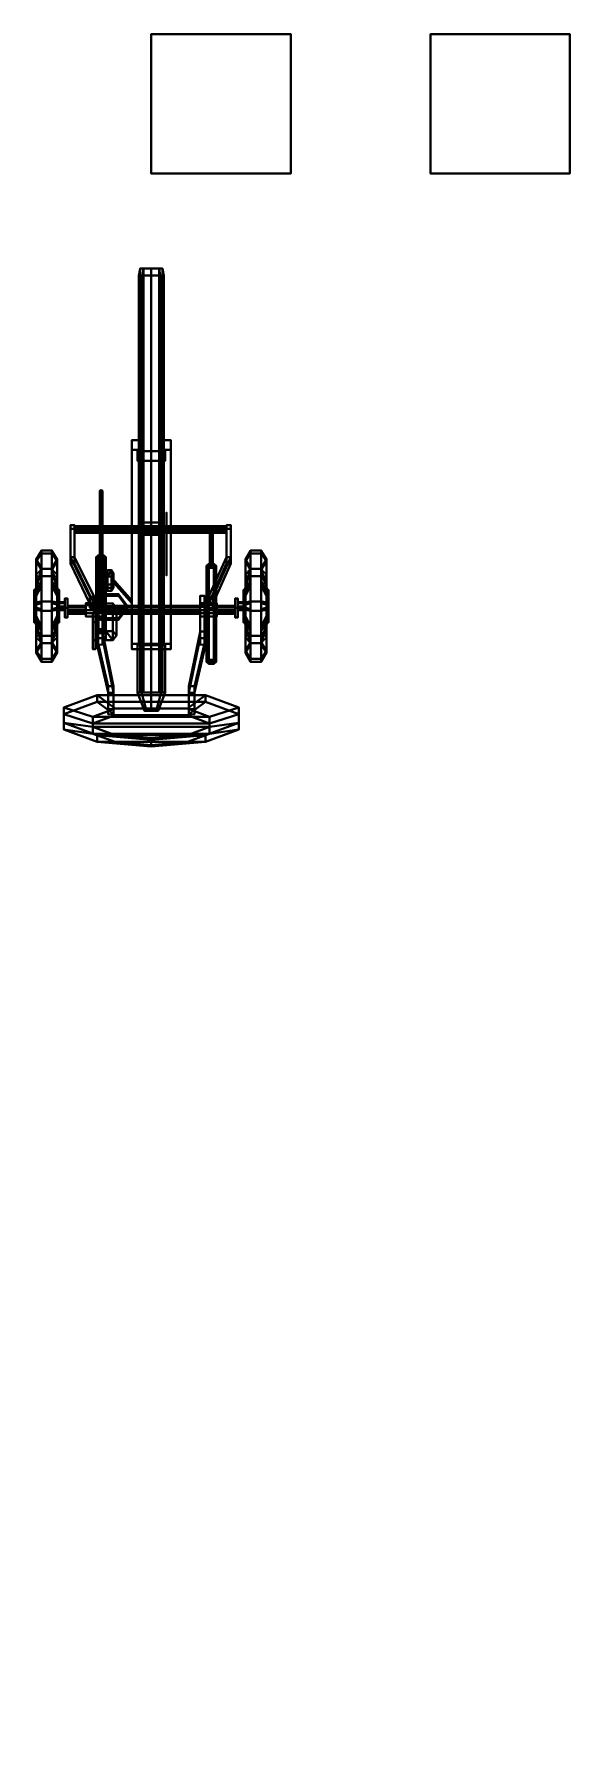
# Model space of a CAD drawing. Header units: millimetres. Extents: x -0.8 to 3, y -8.1 to 4.1.
import ezdxf

# ---------------------------------------------------------------- set-up
doc = ezdxf.new("R2010")
doc.units = ezdxf.units.MM
for name, color, linetype in [('barrel', 1, 'Continuous'), ('sleeve', 5, 'Continuous'), ('wheels', 2, 'Continuous')]:
    doc.layers.add(name, color=color, linetype=linetype)

msp = doc.modelspace()

# ---------------------------------------------------------------- texts
at = {"extrusion": (-1, 0, 0), "insert": (0, 0.08, -3.32), "char_height": 2.5, "width": 1.59, "attachment_point": 1, "text_direction": (0, -1, 0)}
msp.add_mtext('58.59', dxfattribs=at)

# ---------------------------------------------------------------- linework, layer by layer
for points in [[(1, 4.1, 1), (1, 4.1), (0, 4.1), (0, 4.1, 1)], [(1, 4.1), (1, 3.1), (0, 3.1), (0, 4.1)], [(0, 4.1), (0, 3.1), (0, 3.1, 1), (0, 4.1, 1)], [(0, 4.1, 1), (0, 3.1, 1), (1, 3.1, 1), (1, 4.1, 1)], [(1, 3.1, 1), (1, 3.1), (1, 4.1), (1, 4.1, 1)], [(3, 4.1), (3, 3.1), (2, 3.1), (2, 4.1)], [(2, 4.1), (2, 3.1), (3, 3.1), (3, 4.1)], [(0, 3.1, 1), (0, 3.1), (1, 3.1), (1, 3.1, 1)], [(-0.36, 0.831, 0.579), (-0.37, 0.826, 0.57), (-0.37, -0.04, 1.07), (-0.36, -0.035, 1.079)], [(-0.35, 0.826, 0.57), (-0.36, 0.821, 0.561), (-0.37, 0.826, 0.57), (-0.36, 0.831, 0.579)], [(-0.37, 0.826, 0.57), (-0.36, 0.821, 0.561), (-0.36, -0.045, 1.061), (-0.37, -0.04, 1.07)], [(-0.35, 0.826, 0.57), (-0.36, 0.831, 0.579), (-0.36, -0.035, 1.079), (-0.35, -0.04, 1.07)], [(-0.36, 0.821, 0.561), (-0.35, 0.826, 0.57), (-0.35, -0.04, 1.07), (-0.36, -0.045, 1.061)], [(-0.58, 0.351, 0.65), (-0.58, 0.304, 0.727), (-0.58, 0.554, 0.797), (-0.58, 0.581, 0.696)], [(-0.55, 0.581, 0.696), (-0.55, 0.351, 0.65), (-0.58, 0.351, 0.65), (-0.58, 0.581, 0.696)], [(-0.58, 0.581, 0.696), (-0.58, 0.554, 0.797), (-0.55, 0.554, 0.797), (-0.55, 0.581, 0.696)], [(-0.58, 0.554, 0.797), (-0.58, 0.304, 0.727), (-0.55, 0.304, 0.727), (-0.55, 0.554, 0.797)], [(-0.55, 0.554, 0.797), (-0.55, 0.304, 0.727), (-0.55, 0.351, 0.65), (-0.55, 0.581, 0.696)], [(0.54, 0.566, 0.766), (0.54, 0.573, 0.738), (-0.55, 0.573, 0.738), (-0.55, 0.566, 0.766)], [(0.54, 0.573, 0.738), (0.54, 0.548, 0.722), (-0.55, 0.548, 0.722), (-0.55, 0.573, 0.738)], [(0.54, 0.537, 0.769), (0.54, 0.566, 0.766), (-0.55, 0.566, 0.766), (-0.55, 0.537, 0.769)], [(0.54, 0.548, 0.722), (0.54, 0.525, 0.741), (-0.55, 0.525, 0.741), (-0.55, 0.548, 0.722)], [(0.54, 0.525, 0.741), (0.54, 0.537, 0.769), (-0.55, 0.537, 0.769), (-0.55, 0.525, 0.741)], [(-0.36, 0.609, 0.567), (-0.37, 0.604, 0.558), (-0.37, 0.351, 0.701), (-0.36, 0.356, 0.709)], [(-0.35, 0.604, 0.558), (-0.36, 0.599, 0.549), (-0.37, 0.604, 0.558), (-0.36, 0.609, 0.567)], [(-0.37, 0.604, 0.558), (-0.36, 0.599, 0.549), (-0.36, 0.347, 0.692), (-0.37, 0.351, 0.701)], [(-0.35, 0.604, 0.558), (-0.36, 0.609, 0.567), (-0.36, 0.356, 0.709), (-0.35, 0.351, 0.701)], [(-0.36, 0.599, 0.549), (-0.35, 0.604, 0.558), (-0.35, 0.351, 0.701), (-0.36, 0.347, 0.692)], [(0.43, 0.546, 0.629), (0.42, 0.541, 0.62), (0.42, 0.288, 0.762), (0.43, 0.293, 0.771)], [(0.44, 0.541, 0.62), (0.43, 0.536, 0.611), (0.42, 0.541, 0.62), (0.43, 0.546, 0.629)], [(0.42, 0.541, 0.62), (0.43, 0.536, 0.611), (0.43, 0.283, 0.753), (0.42, 0.288, 0.762)], [(0.44, 0.541, 0.62), (0.43, 0.546, 0.629), (0.43, 0.293, 0.771), (0.44, 0.288, 0.762)], [(0.43, 0.536, 0.611), (0.44, 0.541, 0.62), (0.44, 0.288, 0.762), (0.43, 0.283, 0.753)], [(0.57, 0.581, 0.696), (0.57, 0.351, 0.65), (0.54, 0.351, 0.65), (0.54, 0.581, 0.696)], [(0.54, 0.351, 0.65), (0.54, 0.304, 0.727), (0.54, 0.554, 0.797), (0.54, 0.581, 0.696)], [(0.54, 0.581, 0.696), (0.54, 0.554, 0.797), (0.57, 0.554, 0.797), (0.57, 0.581, 0.696)], [(0.54, 0.554, 0.797), (0.54, 0.304, 0.727), (0.57, 0.304, 0.727), (0.57, 0.554, 0.797)], [(0.57, 0.554, 0.797), (0.57, 0.304, 0.727), (0.57, 0.351, 0.65), (0.57, 0.581, 0.696)], [(-0.55, 0.351, 0.65), (-0.41, 0.067, 0.558), (-0.44, 0.067, 0.558), (-0.58, 0.351, 0.65)], [(-0.44, 0.067, 0.558), (-0.44, 0.015, 0.644), (-0.58, 0.304, 0.727), (-0.58, 0.351, 0.65)], [(-0.58, 0.304, 0.727), (-0.44, 0.015, 0.644), (-0.41, 0.015, 0.644), (-0.55, 0.304, 0.727)], [(-0.55, 0.304, 0.727), (-0.41, 0.015, 0.644), (-0.41, 0.067, 0.558), (-0.55, 0.351, 0.65)], [(-0.378, 0.366, 0.727), (-0.395, 0.351, 0.701), (-0.395, -0.18, 1), (-0.378, -0.165, 1.026)], [(-0.325, 0.351, 0.701), (-0.395, 0.351, 0.701), (-0.378, 0.366, 0.727), (-0.343, 0.366, 0.727)], [(-0.395, 0.351, 0.701), (-0.378, 0.337, 0.674), (-0.378, -0.195, 0.974), (-0.395, -0.18, 1)], [(-0.343, 0.337, 0.674), (-0.378, 0.337, 0.674), (-0.395, 0.351, 0.701), (-0.325, 0.351, 0.701)], [(-0.343, 0.366, 0.727), (-0.378, 0.366, 0.727), (-0.378, -0.165, 1.026), (-0.343, -0.165, 1.026)], [(-0.378, 0.337, 0.674), (-0.343, 0.337, 0.674), (-0.343, -0.195, 0.974), (-0.378, -0.195, 0.974)], [(-0.325, 0.351, 0.701), (-0.343, 0.366, 0.727), (-0.343, -0.165, 1.026), (-0.325, -0.18, 1)], [(-0.343, 0.337, 0.674), (-0.325, 0.351, 0.701), (-0.325, -0.18, 1), (-0.343, -0.195, 0.974)], [(0.412, 0.303, 0.789), (0.395, 0.288, 0.762), (0.395, -0.4, 1.15), (0.412, -0.385, 1.176)], [(0.465, 0.288, 0.762), (0.395, 0.288, 0.762), (0.412, 0.303, 0.789), (0.448, 0.303, 0.789)], [(0.395, 0.288, 0.762), (0.412, 0.273, 0.736), (0.412, -0.415, 1.124), (0.395, -0.4, 1.15)], [(0.448, 0.273, 0.736), (0.412, 0.273, 0.736), (0.395, 0.288, 0.762), (0.465, 0.288, 0.762)], [(0.41, 0.067, 0.558), (0.41, 0.015, 0.644), (0.54, 0.304, 0.727), (0.54, 0.351, 0.65)], [(0.57, 0.351, 0.65), (0.44, 0.067, 0.558), (0.41, 0.067, 0.558), (0.54, 0.351, 0.65)], [(0.54, 0.304, 0.727), (0.41, 0.015, 0.644), (0.44, 0.015, 0.644), (0.57, 0.304, 0.727)], [(0.448, 0.303, 0.789), (0.412, 0.303, 0.789), (0.412, -0.385, 1.176), (0.448, -0.385, 1.176)], [(0.412, 0.273, 0.736), (0.448, 0.273, 0.736), (0.448, -0.415, 1.124), (0.412, -0.415, 1.124)], [(0.57, 0.304, 0.727), (0.44, 0.015, 0.644), (0.44, 0.067, 0.558), (0.57, 0.351, 0.65)], [(0.465, 0.288, 0.762), (0.448, 0.303, 0.789), (0.448, -0.385, 1.176), (0.465, -0.4, 1.15)], [(0.448, 0.273, 0.736), (0.465, 0.288, 0.762), (0.465, -0.4, 1.15), (0.448, -0.415, 1.124)], [(-0.62, -0.013, 0.345), (-0.62, -0.081, 0.456), (-0.62, -0.013, 0.498), (-0.62, 0.055, 0.387)], [(-0.6, 0.055, 0.387), (-0.6, -0.013, 0.345), (-0.62, -0.013, 0.345), (-0.62, 0.055, 0.387)], [(-0.62, 0.055, 0.387), (-0.62, -0.013, 0.498), (-0.6, -0.013, 0.498), (-0.6, 0.055, 0.387)], [(-0.6, -0.013, 0.498), (-0.6, -0.081, 0.456), (-0.6, -0.013, 0.345), (-0.6, 0.055, 0.387)], [(-0.47, -0.007, 0.465), (-0.47, 0.002, 0.431), (-0.6, 0.002, 0.431), (-0.6, -0.007, 0.465)], [(-0.47, 0.002, 0.431), (-0.47, -0.028, 0.413), (-0.6, -0.028, 0.413), (-0.6, 0.002, 0.431)], [(-0.35, 0.006, 0.481), (-0.35, 0.02, 0.423), (-0.47, 0.02, 0.423), (-0.47, 0.006, 0.481)], [(-0.35, 0.02, 0.423), (-0.35, -0.03, 0.393), (-0.47, -0.03, 0.393), (-0.47, 0.02, 0.423)], [(-0.47, 0.006, 0.481), (-0.47, 0.02, 0.423), (-0.47, 0.002, 0.431), (-0.47, -0.007, 0.465)], [(-0.47, 0.02, 0.423), (-0.47, -0.03, 0.393), (-0.47, -0.028, 0.413), (-0.47, 0.002, 0.431)], [(-0.35, -0.052, 0.485), (-0.35, 0.006, 0.481), (-0.47, 0.006, 0.481), (-0.47, -0.052, 0.485)], [(-0.47, -0.052, 0.485), (-0.47, 0.006, 0.481), (-0.47, -0.007, 0.465), (-0.47, -0.042, 0.468)], [(-0.44, 0.024, 0.438), (-0.44, -0.013, 0.498), (-0.44, 0.015, 0.644), (-0.44, 0.067, 0.558)], [(-0.41, 0.067, 0.558), (-0.41, 0.024, 0.438), (-0.44, 0.024, 0.438), (-0.44, 0.067, 0.558)], [(-0.44, 0.015, 0.644), (-0.44, -0.013, 0.498), (-0.41, -0.013, 0.498), (-0.41, 0.015, 0.644)], [(-0.235, 0.086, 1.098), (-0.365, 0.086, 1.098), (-0.43, 0, 1.171), (-0.17, 0, 1.171)], [(-0.43, 0, 1.171), (-0.365, 0.086, 1.098), (-0.365, 0.073, 1.083), (-0.43, -0.013, 1.155)], [(-0.17, -0.013, 1.155), (-0.43, -0.013, 1.155), (-0.365, 0.073, 1.083), (-0.235, 0.073, 1.083)], [(-0.17, 0, 1.171), (-0.43, 0, 1.171), (-0.365, -0.086, 1.243), (-0.235, -0.086, 1.243)], [(-0.365, -0.086, 1.243), (-0.43, 0, 1.171), (-0.43, -0.013, 1.155), (-0.365, -0.099, 1.228)], [(-0.41, 0.015, 0.644), (-0.41, -0.013, 0.498), (-0.41, 0.024, 0.438), (-0.41, 0.067, 0.558)], [(-0.38, -0.006, 0.467), (-0.38, -0.277, 0.911), (-0.38, -0.183, 0.968), (-0.38, 0.073, 0.55)], [(-0.35, 0.073, 0.55), (-0.35, -0.006, 0.467), (-0.38, -0.006, 0.467), (-0.38, 0.073, 0.55)], [(-0.38, 0.073, 0.55), (-0.38, -0.183, 0.968), (-0.35, -0.183, 0.968), (-0.35, 0.073, 0.55)], [(-0.365, 0.086, 1.098), (-0.235, 0.086, 1.098), (-0.235, 0.073, 1.083), (-0.365, 0.073, 1.083)], [(-0.35, -0.183, 0.968), (-0.35, -0.277, 0.911), (-0.35, -0.006, 0.467), (-0.35, 0.073, 0.55)], [(-0.35, -0.007, 0.465), (-0.35, 0.002, 0.431), (-0.35, 0.02, 0.423), (-0.35, 0.006, 0.481)], [(-0.35, 0.002, 0.431), (-0.35, -0.028, 0.413), (-0.35, -0.03, 0.393), (-0.35, 0.02, 0.423)], [(-0.35, -0.013, 1.155), (-0.325, 0.02, 1.127), (-0.325, -0.179, 0.89), (-0.35, -0.212, 0.917)], [(-0.35, -0.042, 0.468), (-0.35, -0.007, 0.465), (-0.35, 0.006, 0.481), (-0.35, -0.052, 0.485)], [(0.35, -0.007, 0.465), (0.35, 0.002, 0.431), (-0.35, 0.002, 0.431), (-0.35, -0.007, 0.465)], [(0.35, 0.002, 0.431), (0.35, -0.028, 0.413), (-0.35, -0.028, 0.413), (-0.35, 0.002, 0.431)], [(-0.325, 0.02, 1.127), (-0.275, 0.02, 1.127), (-0.275, -0.179, 0.89), (-0.325, -0.179, 0.89)], [(-0.275, 0.02, 1.127), (-0.25, -0.013, 1.155), (-0.25, -0.212, 0.917), (-0.275, -0.179, 0.89)], [(-0.235, 0.086, 1.098), (-0.17, 0, 1.171), (-0.17, -0.013, 1.155), (-0.235, 0.073, 1.083)], [(-0.17, 0, 1.171), (-0.235, -0.086, 1.243), (-0.235, -0.099, 1.228), (-0.17, -0.013, 1.155)], [(0.35, 0.073, 0.55), (0.35, -0.183, 0.968), (0.38, -0.183, 0.968), (0.38, 0.073, 0.55)], [(0.38, 0.073, 0.55), (0.38, -0.006, 0.467), (0.35, -0.006, 0.467), (0.35, 0.073, 0.55)], [(0.35, -0.006, 0.467), (0.35, -0.277, 0.911), (0.35, -0.183, 0.968), (0.35, 0.073, 0.55)], [(0.35, 0.006, 0.481), (0.35, 0.02, 0.423), (0.35, 0.002, 0.431), (0.35, -0.007, 0.465)], [(0.35, 0.02, 0.423), (0.35, -0.03, 0.393), (0.35, -0.028, 0.413), (0.35, 0.002, 0.431)], [(0.47, 0.006, 0.481), (0.47, 0.02, 0.423), (0.35, 0.02, 0.423), (0.35, 0.006, 0.481)], [(0.47, 0.02, 0.423), (0.47, -0.03, 0.393), (0.35, -0.03, 0.393), (0.35, 0.02, 0.423)], [(0.35, -0.052, 0.485), (0.35, 0.006, 0.481), (0.35, -0.007, 0.465), (0.35, -0.042, 0.468)], [(0.47, -0.052, 0.485), (0.47, 0.006, 0.481), (0.35, 0.006, 0.481), (0.35, -0.052, 0.485)], [(0.38, -0.183, 0.968), (0.38, -0.277, 0.911), (0.38, -0.006, 0.467), (0.38, 0.073, 0.55)], [(0.41, 0.024, 0.438), (0.41, -0.013, 0.498), (0.41, 0.015, 0.644), (0.41, 0.067, 0.558)], [(0.44, 0.067, 0.558), (0.44, 0.024, 0.438), (0.41, 0.024, 0.438), (0.41, 0.067, 0.558)], [(0.41, 0.015, 0.644), (0.41, -0.013, 0.498), (0.44, -0.013, 0.498), (0.44, 0.015, 0.644)], [(0.44, 0.015, 0.644), (0.44, -0.013, 0.498), (0.44, 0.024, 0.438), (0.44, 0.067, 0.558)], [(0.47, -0.007, 0.465), (0.47, 0.002, 0.431), (0.47, 0.02, 0.423), (0.47, 0.006, 0.481)], [(0.47, 0.002, 0.431), (0.47, -0.028, 0.413), (0.47, -0.03, 0.393), (0.47, 0.02, 0.423)], [(0.47, -0.042, 0.468), (0.47, -0.007, 0.465), (0.47, 0.006, 0.481), (0.47, -0.052, 0.485)], [(0.6, 0.002, 0.431), (0.6, -0.028, 0.413), (0.47, -0.028, 0.413), (0.47, 0.002, 0.431)], [(0.6, -0.007, 0.465), (0.6, 0.002, 0.431), (0.47, 0.002, 0.431), (0.47, -0.007, 0.465)], [(0.6, 0.055, 0.387), (0.6, -0.013, 0.498), (0.62, -0.013, 0.498), (0.62, 0.055, 0.387)], [(0.62, 0.055, 0.387), (0.62, -0.013, 0.345), (0.6, -0.013, 0.345), (0.6, 0.055, 0.387)], [(0.6, -0.013, 0.345), (0.6, -0.081, 0.456), (0.6, -0.013, 0.498), (0.6, 0.055, 0.387)], [(0.62, -0.013, 0.498), (0.62, -0.081, 0.456), (0.62, -0.013, 0.345), (0.62, 0.055, 0.387)], [(-0.62, -0.013, 0.498), (-0.62, -0.081, 0.456), (-0.6, -0.081, 0.456), (-0.6, -0.013, 0.498)], [(-0.6, -0.013, 0.345), (-0.6, -0.081, 0.456), (-0.62, -0.081, 0.456), (-0.62, -0.013, 0.345)], [(-0.47, -0.042, 0.468), (-0.47, -0.007, 0.465), (-0.6, -0.007, 0.465), (-0.6, -0.042, 0.468)], [(-0.47, -0.028, 0.413), (-0.47, -0.055, 0.436), (-0.6, -0.055, 0.436), (-0.6, -0.028, 0.413)], [(-0.47, -0.055, 0.436), (-0.47, -0.042, 0.468), (-0.6, -0.042, 0.468), (-0.6, -0.055, 0.436)], [(-0.47, -0.03, 0.393), (-0.47, -0.075, 0.431), (-0.47, -0.055, 0.436), (-0.47, -0.028, 0.413)], [(-0.35, -0.03, 0.393), (-0.35, -0.075, 0.431), (-0.47, -0.075, 0.431), (-0.47, -0.03, 0.393)], [(-0.47, -0.075, 0.431), (-0.47, -0.052, 0.485), (-0.47, -0.042, 0.468), (-0.47, -0.055, 0.436)], [(-0.35, -0.075, 0.431), (-0.35, -0.052, 0.485), (-0.47, -0.052, 0.485), (-0.47, -0.075, 0.431)], [(-0.235, -0.099, 1.228), (-0.365, -0.099, 1.228), (-0.43, -0.013, 1.155), (-0.17, -0.013, 1.155)], [(-0.4, -0.115, 1.113), (-0.4, -0.05, 1), (-0.42, -0.05, 1), (-0.42, -0.115, 1.113)], [(-0.4, -0.05, 1), (-0.4, -0.115, 0.887), (-0.42, -0.115, 0.887), (-0.42, -0.05, 1)], [(-0.42, -0.245, 1.113), (-0.42, -0.115, 1.113), (-0.42, -0.05, 1), (-0.42, -0.31, 1)], [(-0.42, -0.31, 1), (-0.42, -0.05, 1), (-0.42, -0.115, 0.887), (-0.42, -0.245, 0.887)], [(-0.4, -0.245, 1.113), (-0.4, -0.115, 1.113), (-0.42, -0.115, 1.113), (-0.42, -0.245, 1.113)], [(-0.4, -0.115, 0.887), (-0.4, -0.245, 0.887), (-0.42, -0.245, 0.887), (-0.42, -0.115, 0.887)], [(-0.4, -0.31, 1), (-0.4, -0.05, 1), (-0.4, -0.115, 1.113), (-0.4, -0.245, 1.113)], [(-0.4, -0.245, 0.887), (-0.4, -0.115, 0.887), (-0.4, -0.05, 1), (-0.4, -0.31, 1)], [(-0.35, -0.006, 0.467), (-0.35, -0.277, 0.911), (-0.38, -0.277, 0.911), (-0.38, -0.006, 0.467)], [(-0.235, -0.086, 1.243), (-0.365, -0.086, 1.243), (-0.365, -0.099, 1.228), (-0.235, -0.099, 1.228)], [(0.35, -0.042, 0.468), (0.35, -0.007, 0.465), (-0.35, -0.007, 0.465), (-0.35, -0.042, 0.468)], [(-0.325, -0.046, 1.183), (-0.35, -0.013, 1.155), (-0.35, -0.212, 0.917), (-0.325, -0.245, 0.945)], [(0.35, -0.028, 0.413), (0.35, -0.055, 0.436), (-0.35, -0.055, 0.436), (-0.35, -0.028, 0.413)], [(-0.35, -0.028, 0.413), (-0.35, -0.055, 0.436), (-0.35, -0.075, 0.431), (-0.35, -0.03, 0.393)], [(0.35, -0.055, 0.436), (0.35, -0.042, 0.468), (-0.35, -0.042, 0.468), (-0.35, -0.055, 0.436)], [(-0.35, -0.055, 0.436), (-0.35, -0.042, 0.468), (-0.35, -0.052, 0.485), (-0.35, -0.075, 0.431)], [(-0.275, -0.046, 1.183), (-0.325, -0.046, 1.183), (-0.325, -0.245, 0.945), (-0.275, -0.245, 0.945)], [(-0.25, -0.013, 1.155), (-0.275, -0.046, 1.183), (-0.275, -0.245, 0.945), (-0.25, -0.212, 0.917)], [(0.38, -0.006, 0.467), (0.38, -0.277, 0.911), (0.35, -0.277, 0.911), (0.35, -0.006, 0.467)], [(0.35, -0.03, 0.393), (0.35, -0.075, 0.431), (0.35, -0.055, 0.436), (0.35, -0.028, 0.413)], [(0.47, -0.03, 0.393), (0.47, -0.075, 0.431), (0.35, -0.075, 0.431), (0.35, -0.03, 0.393)], [(0.35, -0.075, 0.431), (0.35, -0.052, 0.485), (0.35, -0.042, 0.468), (0.35, -0.055, 0.436)], [(0.47, -0.075, 0.431), (0.47, -0.052, 0.485), (0.35, -0.052, 0.485), (0.35, -0.075, 0.431)], [(0.6, -0.042, 0.468), (0.6, -0.007, 0.465), (0.47, -0.007, 0.465), (0.47, -0.042, 0.468)], [(0.47, -0.028, 0.413), (0.47, -0.055, 0.436), (0.47, -0.075, 0.431), (0.47, -0.03, 0.393)], [(0.6, -0.028, 0.413), (0.6, -0.055, 0.436), (0.47, -0.055, 0.436), (0.47, -0.028, 0.413)], [(0.47, -0.055, 0.436), (0.47, -0.042, 0.468), (0.47, -0.052, 0.485), (0.47, -0.075, 0.431)], [(0.6, -0.055, 0.436), (0.6, -0.042, 0.468), (0.47, -0.042, 0.468), (0.47, -0.055, 0.436)], [(0.62, -0.013, 0.345), (0.62, -0.081, 0.456), (0.6, -0.081, 0.456), (0.6, -0.013, 0.345)], [(0.6, -0.013, 0.498), (0.6, -0.081, 0.456), (0.62, -0.081, 0.456), (0.62, -0.013, 0.498)], [(-0.35, -0.183, 0.968), (-0.27, -0.575, 0.728), (-0.31, -0.575, 0.728), (-0.4, -0.183, 0.968)], [(-0.31, -0.575, 0.728), (-0.31, -0.622, 0.805), (-0.4, -0.23, 1.045), (-0.4, -0.183, 0.968)], [(-0.4, -0.183, 0.968), (-0.4, -0.23, 1.045), (-0.35, -0.23, 1.045), (-0.35, -0.183, 0.968)], [(-0.4, -0.23, 1.045), (-0.31, -0.622, 0.805), (-0.27, -0.622, 0.805), (-0.35, -0.23, 1.045)], [(-0.343, -0.165, 1.026), (-0.378, -0.165, 1.026), (-0.395, -0.18, 1), (-0.325, -0.18, 1)], [(-0.325, -0.18, 1), (-0.395, -0.18, 1), (-0.378, -0.195, 0.974), (-0.343, -0.195, 0.974)], [(-0.325, -0.245, 0.945), (-0.35, -0.212, 0.917), (-0.325, -0.179, 0.89), (-0.275, -0.245, 0.945)], [(-0.35, -0.23, 1.045), (-0.27, -0.622, 0.805), (-0.27, -0.575, 0.728), (-0.35, -0.183, 0.968)], [(-0.275, -0.245, 0.945), (-0.325, -0.179, 0.89), (-0.275, -0.179, 0.89), (-0.25, -0.212, 0.917)], [(0.4, -0.183, 0.968), (0.31, -0.575, 0.728), (0.27, -0.575, 0.728), (0.35, -0.183, 0.968)], [(0.35, -0.183, 0.968), (0.27, -0.575, 0.728), (0.27, -0.622, 0.805), (0.35, -0.23, 1.045)], [(0.35, -0.23, 1.045), (0.27, -0.622, 0.805), (0.31, -0.622, 0.805), (0.4, -0.23, 1.045)], [(0.31, -0.622, 0.805), (0.31, -0.575, 0.728), (0.4, -0.183, 0.968), (0.4, -0.23, 1.045)], [(0.4, -0.23, 1.045), (0.4, -0.183, 0.968), (0.35, -0.183, 0.968), (0.35, -0.23, 1.045)], [(-0.4, -0.31, 1), (-0.4, -0.245, 1.113), (-0.42, -0.245, 1.113), (-0.42, -0.31, 1)], [(-0.4, -0.245, 0.887), (-0.4, -0.31, 1), (-0.42, -0.31, 1), (-0.42, -0.245, 0.887)], [(0.448, -0.385, 1.176), (0.412, -0.385, 1.176), (0.395, -0.4, 1.15), (0.465, -0.4, 1.15)], [(0.465, -0.4, 1.15), (0.395, -0.4, 1.15), (0.412, -0.415, 1.124), (0.448, -0.415, 1.124)], [(-0.31, -0.622, 0.805), (-0.31, -0.575, 0.728), (-0.31, -0.74, 0.71), (-0.31, -0.775, 0.806)], [(-0.31, -0.74, 0.71), (-0.31, -0.575, 0.728), (-0.27, -0.575, 0.728), (-0.27, -0.74, 0.71)], [(-0.27, -0.74, 0.71), (-0.27, -0.575, 0.728), (-0.27, -0.622, 0.805), (-0.27, -0.775, 0.806)], [(0.27, -0.74, 0.71), (0.27, -0.575, 0.728), (0.31, -0.575, 0.728), (0.31, -0.74, 0.71)], [(0.27, -0.622, 0.805), (0.27, -0.575, 0.728), (0.27, -0.74, 0.71), (0.27, -0.775, 0.806)], [(0.31, -0.74, 0.71), (0.31, -0.575, 0.728), (0.31, -0.622, 0.805), (0.31, -0.775, 0.806)], [(-0.628, -0.727, 0.847), (-0.388, -0.638, 0.529), (-0.388, -0.686, 0.516), (-0.628, -0.775, 0.833)], [(-0.418, -0.793, 0.899), (-0.259, -0.734, 0.687), (-0.388, -0.638, 0.529), (-0.628, -0.727, 0.847)], [(-0.628, -0.775, 0.833), (-0.388, -0.686, 0.516), (-0.259, -0.782, 0.674), (-0.418, -0.841, 0.885)], [(-0.628, -0.837, 1.24), (-0.628, -0.727, 0.847), (-0.628, -0.775, 0.833), (-0.628, -0.885, 1.226)], [(-0.418, -0.866, 1.161), (-0.418, -0.793, 0.899), (-0.628, -0.727, 0.847), (-0.628, -0.837, 1.24)], [(-0.259, -0.734, 0.687), (0.259, -0.734, 0.687), (0.388, -0.638, 0.529), (-0.388, -0.638, 0.529)], [(-0.388, -0.638, 0.529), (0.388, -0.638, 0.529), (0.388, -0.686, 0.516), (-0.388, -0.686, 0.516)], [(-0.388, -0.686, 0.516), (0.388, -0.686, 0.516), (0.259, -0.782, 0.674), (-0.259, -0.782, 0.674)], [(-0.27, -0.775, 0.806), (-0.27, -0.622, 0.805), (-0.31, -0.622, 0.805), (-0.31, -0.775, 0.806)], [(0.259, -0.734, 0.687), (0.418, -0.793, 0.899), (0.628, -0.727, 0.847), (0.388, -0.638, 0.529)], [(0.388, -0.686, 0.516), (0.628, -0.775, 0.833), (0.418, -0.841, 0.885), (0.259, -0.782, 0.674)], [(0.31, -0.775, 0.806), (0.31, -0.622, 0.805), (0.27, -0.622, 0.805), (0.27, -0.775, 0.806)], [(0.388, -0.638, 0.529), (0.628, -0.727, 0.847), (0.628, -0.775, 0.833), (0.388, -0.686, 0.516)], [(0.418, -0.793, 0.899), (0.418, -0.866, 1.161), (0.628, -0.837, 1.24), (0.628, -0.727, 0.847)], [(0.628, -0.727, 0.847), (0.628, -0.837, 1.24), (0.628, -0.885, 1.226), (0.628, -0.775, 0.833)], [(-0.628, -0.885, 1.226), (-0.628, -0.775, 0.833), (-0.418, -0.841, 0.885), (-0.418, -0.915, 1.147)], [(-0.388, -0.925, 1.558), (-0.628, -0.837, 1.24), (-0.628, -0.885, 1.226), (-0.388, -0.974, 1.544)], [(-0.259, -0.926, 1.373), (-0.418, -0.866, 1.161), (-0.628, -0.837, 1.24), (-0.388, -0.925, 1.558)], [(-0.418, -0.793, 0.899), (0.418, -0.793, 0.899), (0.259, -0.734, 0.687), (-0.259, -0.734, 0.687)], [(-0.259, -0.782, 0.674), (0.259, -0.782, 0.674), (0.418, -0.841, 0.885), (-0.418, -0.841, 0.885)], [(-0.418, -0.866, 1.161), (0.418, -0.866, 1.161), (0.418, -0.793, 0.899), (-0.418, -0.793, 0.899)], [(-0.418, -0.841, 0.885), (0.418, -0.841, 0.885), (0.418, -0.915, 1.147), (-0.418, -0.915, 1.147)], [(0.418, -0.866, 1.161), (0.259, -0.926, 1.373), (0.388, -0.925, 1.558), (0.628, -0.837, 1.24)], [(0.628, -0.837, 1.24), (0.388, -0.925, 1.558), (0.388, -0.974, 1.544), (0.628, -0.885, 1.226)], [(0.628, -0.775, 0.833), (0.628, -0.885, 1.226), (0.418, -0.915, 1.147), (0.418, -0.841, 0.885)], [(-0.388, -0.974, 1.544), (-0.628, -0.885, 1.226), (-0.418, -0.915, 1.147), (-0.259, -0.974, 1.359)], [(-0.259, -0.926, 1.373), (0.259, -0.926, 1.373), (0.418, -0.866, 1.161), (-0.418, -0.866, 1.161)], [(-0.418, -0.915, 1.147), (0.418, -0.915, 1.147), (0.259, -0.974, 1.359), (-0.259, -0.974, 1.359)], [(0, -0.959, 1.679), (-0.388, -0.925, 1.558), (-0.388, -0.974, 1.544), (0, -1.007, 1.665)], [(0, -0.948, 1.454), (-0.259, -0.926, 1.373), (-0.388, -0.925, 1.558), (0, -0.959, 1.679)], [(0, -1.007, 1.665), (-0.388, -0.974, 1.544), (-0.259, -0.974, 1.359), (0, -0.996, 1.44)], [(0, -0.948, 1.454), (0, -0.948, 1.454), (0.259, -0.926, 1.373), (-0.259, -0.926, 1.373)], [(-0.259, -0.974, 1.359), (0.259, -0.974, 1.359), (0, -0.996, 1.44)], [(0.388, -0.925, 1.558), (0, -0.959, 1.679), (0, -1.007, 1.665), (0.388, -0.974, 1.544)], [(0.259, -0.926, 1.373), (0, -0.948, 1.454), (0, -0.959, 1.679), (0.388, -0.925, 1.558)], [(0.388, -0.974, 1.544), (0, -1.007, 1.665), (0, -0.996, 1.44), (0.259, -0.974, 1.359)], [(0.628, -0.885, 1.226), (0.388, -0.974, 1.544), (0.259, -0.974, 1.359), (0.418, -0.915, 1.147)]]:
    msp.add_3dface(points)
at = {"layer": 'barrel'}
for points in [[(-0.057, 2.42, 1.017), (-0.08, 2.42, 0.96), (-0.09, 2.37, 0.96), (-0.064, 2.37, 1.024)], [(-0.08, 2.42, 0.96), (-0.057, 2.42, 0.903), (-0.064, 2.37, 0.896), (-0.09, 2.37, 0.96)], [(-0.064, 2.37, 1.024), (-0.09, 2.37, 0.96), (-0.09, -0.27, 0.96), (-0.064, -0.27, 1.024)], [(-0.09, 2.37, 0.96), (-0.064, 2.37, 0.896), (-0.064, -0.27, 0.896), (-0.09, -0.27, 0.96)], [(-0.08, 2.42, 0.96), (-0.057, 2.42, 1.017), (-0.057, -0.27, 1.017), (-0.08, -0.27, 0.96)], [(-0.057, 2.42, 0.903), (-0.08, 2.42, 0.96), (-0.08, -0.27, 0.96), (-0.057, -0.27, 0.903)], [(0, 2.42, 1.04), (-0.057, 2.42, 1.017), (-0.064, 2.37, 1.024), (0, 2.37, 1.05)], [(-0.057, 2.42, 0.903), (0, 2.42, 0.88), (0, 2.37, 0.87), (-0.064, 2.37, 0.896)], [(0, 2.37, 1.05), (-0.064, 2.37, 1.024), (-0.064, -0.27, 1.024), (0, -0.27, 1.05)], [(-0.064, 2.37, 0.896), (0, 2.37, 0.87), (0, -0.27, 0.87), (-0.064, -0.27, 0.896)], [(-0.057, 2.42, 1.017), (0, 2.42, 1.04), (0, -0.27, 1.04), (-0.057, -0.27, 1.017)], [(0, 2.42, 0.88), (-0.057, 2.42, 0.903), (-0.057, -0.27, 0.903), (0, -0.27, 0.88)], [(0, 2.42, 1.04), (0.057, 2.42, 1.017), (0.057, -0.27, 1.017), (0, -0.27, 1.04)], [(0.057, 2.42, 0.903), (0, 2.42, 0.88), (0, -0.27, 0.88), (0.057, -0.27, 0.903)], [(0.057, 2.42, 1.017), (0, 2.42, 1.04), (0, 2.37, 1.05), (0.064, 2.37, 1.024)], [(0, 2.42, 0.88), (0.057, 2.42, 0.903), (0.064, 2.37, 0.896), (0, 2.37, 0.87)], [(0.064, 2.37, 1.024), (0, 2.37, 1.05), (0, -0.27, 1.05), (0.064, -0.27, 1.024)], [(0, 2.37, 0.87), (0.064, 2.37, 0.896), (0.064, -0.27, 0.896), (0, -0.27, 0.87)], [(0.057, 2.42, 1.017), (0.08, 2.42, 0.96), (0.08, -0.27, 0.96), (0.057, -0.27, 1.017)], [(0.08, 2.42, 0.96), (0.057, 2.42, 0.903), (0.057, -0.27, 0.903), (0.08, -0.27, 0.96)], [(0.08, 2.42, 0.96), (0.057, 2.42, 1.017), (0.064, 2.37, 1.024), (0.09, 2.37, 0.96)], [(0.057, 2.42, 0.903), (0.08, 2.42, 0.96), (0.09, 2.37, 0.96), (0.064, 2.37, 0.896)], [(0.09, 2.37, 0.96), (0.064, 2.37, 1.024), (0.064, -0.27, 1.024), (0.09, -0.27, 0.96)], [(0.064, 2.37, 0.896), (0.09, 2.37, 0.96), (0.09, -0.27, 0.96), (0.064, -0.27, 0.896)], [(-0.064, -0.27, 1.024), (-0.09, -0.27, 0.96), (-0.08, -0.27, 0.96), (-0.057, -0.27, 1.017)], [(-0.09, -0.27, 0.96), (-0.064, -0.27, 0.896), (-0.057, -0.27, 0.903), (-0.08, -0.27, 0.96)], [(0, -0.27, 1.05), (-0.064, -0.27, 1.024), (-0.057, -0.27, 1.017), (0, -0.27, 1.04)], [(-0.064, -0.27, 0.896), (0, -0.27, 0.87), (0, -0.27, 0.88), (-0.057, -0.27, 0.903)], [(0.064, -0.27, 1.024), (0, -0.27, 1.05), (0, -0.27, 1.04), (0.057, -0.27, 1.017)], [(0, -0.27, 0.87), (0.064, -0.27, 0.896), (0.057, -0.27, 0.903), (0, -0.27, 0.88)], [(0.064, -0.27, 0.896), (0.09, -0.27, 0.96), (0.08, -0.27, 0.96), (0.057, -0.27, 0.903)], [(0.09, -0.27, 0.96), (0.064, -0.27, 1.024), (0.057, -0.27, 1.017), (0.08, -0.27, 0.96)]]:
    msp.add_3dface(points, dxfattribs=at)
at = {"layer": 'sleeve'}
for points in [[(-0.14, 1.19, 0.83), (-0.14, -0.31, 0.83), (-0.14, -0.31, 0.9), (-0.14, 1.19, 0.9)], [(-0.14, 1.19, 0.9), (-0.14, -0.27, 0.9), (-0.14, -0.27, 0.96), (-0.14, 1.12, 0.96)], [(-0.09, 1.12, 0.96), (-0.07, 1.19, 0.9), (-0.14, 1.19, 0.9), (-0.14, 1.12, 0.96)], [(-0.07, 1.19, 0.83), (-0.07, -0.31, 0.83), (-0.14, -0.31, 0.83), (-0.14, 1.19, 0.83)], [(-0.07, 1.19, 0.9), (-0.07, 1.19, 0.83), (-0.14, 1.19, 0.83), (-0.14, 1.19, 0.9)], [(-0.14, 1.12, 0.96), (-0.14, -0.27, 0.96), (-0.09, -0.27, 0.96), (-0.09, 1.12, 0.96)], [(-0.1, 1.11, 0.96), (-0.1, 1.04, 0.96), (-0.07, 1.04, 1.05), (-0.07, 1.11, 1.05)], [(-0.07, 1.11, 1.05), (-0.07, 1.04, 1.05), (-0.1, 1.04, 0.96), (-0.1, 1.11, 0.96)], [(-0.09, -0.27, 0.96), (-0.07, -0.27, 0.9), (-0.07, 1.19, 0.9), (-0.09, 1.12, 0.96)], [(-0.07, -0.27, 0.9), (-0.07, -0.27, 0.83), (-0.07, 1.19, 0.83), (-0.07, 1.19, 0.9)], [(0, 1.11, 1.08), (0, 1.04, 1.08), (-0.07, 1.04, 1.05), (-0.07, 1.11, 1.05)], [(-0.07, 1.11, 1.05), (-0.07, 1.04, 1.05), (0, 1.04, 1.08), (0, 1.11, 1.08)], [(0.07, 1.11, 1.05), (0.07, 1.04, 1.05), (0, 1.04, 1.08), (0, 1.11, 1.08)], [(0, 1.11, 1.08), (0, 1.04, 1.08), (0.07, 1.04, 1.05), (0.07, 1.11, 1.05)], [(0.14, 1.19, 0.9), (0.14, 1.19, 0.83), (0.07, 1.19, 0.83), (0.07, 1.19, 0.9)], [(0.14, 1.19, 0.83), (0.14, -0.31, 0.83), (0.07, -0.31, 0.83), (0.07, 1.19, 0.83)], [(0.14, 1.12, 0.96), (0.14, 1.19, 0.9), (0.07, 1.19, 0.9), (0.09, 1.12, 0.96)], [(0.07, 1.19, 0.9), (0.07, -0.27, 0.9), (0.09, -0.27, 0.96), (0.09, 1.12, 0.96)], [(0.07, 1.19, 0.83), (0.07, -0.27, 0.83), (0.07, -0.27, 0.9), (0.07, 1.19, 0.9)], [(0.1, 1.11, 0.96), (0.1, 1.04, 0.96), (0.07, 1.04, 1.05), (0.07, 1.11, 1.05)], [(0.07, 1.11, 1.05), (0.07, 1.04, 1.05), (0.1, 1.04, 0.96), (0.1, 1.11, 0.96)], [(0.09, 1.12, 0.96), (0.09, -0.27, 0.96), (0.14, -0.27, 0.96), (0.14, 1.12, 0.96)], [(0.14, -0.31, 0.9), (0.14, -0.31, 0.83), (0.14, 1.19, 0.83), (0.14, 1.19, 0.9)], [(0.14, -0.27, 0.96), (0.14, -0.27, 0.9), (0.14, 1.19, 0.9), (0.14, 1.12, 0.96)], [(0.11, 0.62, 1.11), (0.11, 0.57, 1.11), (0.11, 0.52, 1.17), (0.11, 0.67, 1.19)], [(0.11, 0.67, 1.19), (0.11, 0.52, 1.17), (0.11, 0.57, 1.11), (0.11, 0.62, 1.11)], [(0.11, 0.55, 0.96), (0.11, 0.51, 0.96), (0.11, 0.57, 1.11), (0.11, 0.62, 1.11)], [(0.11, 0.62, 1.11), (0.11, 0.57, 1.11), (0.11, 0.51, 0.96), (0.11, 0.55, 0.96)], [(-0.06, 0.6, 0.71), (-0.06, 0.51, 0.71), (-0.06, 0.51, 0.83), (-0.06, 0.6, 0.83)], [(0.06, 0.6, 0.83), (0.06, 0.6, 0.71), (-0.06, 0.6, 0.71), (-0.06, 0.6, 0.83)], [(0.06, 0.6, 0.71), (0.06, 0.51, 0.71), (-0.06, 0.51, 0.71), (-0.06, 0.6, 0.71)], [(-0.06, 0.51, 0.83), (-0.06, 0.51, 0.71), (0.06, 0.51, 0.71), (0.06, 0.51, 0.83)], [(0.06, 0.51, 0.83), (0.06, 0.51, 0.71), (0.06, 0.6, 0.71), (0.06, 0.6, 0.83)], [(0.11, 0.52, 1.17), (0.11, 0.44, 1.13), (0.11, 0.53, 1.11), (0.11, 0.57, 1.11)], [(0.11, 0.57, 1.11), (0.11, 0.53, 1.11), (0.11, 0.44, 1.13), (0.11, 0.52, 1.17)], [(0.11, 0.28, 0.96), (0.11, 0.22, 0.96), (0.11, 0.44, 1.13), (0.11, 0.53, 1.11)], [(0.11, 0.53, 1.11), (0.11, 0.44, 1.13), (0.11, 0.22, 0.96), (0.11, 0.28, 0.96)], [(-0.315, 0.258, 0.999), (-0.33, 0.236, 0.986), (-0.33, 0.131, 1.156), (-0.315, 0.154, 1.17)], [(-0.285, 0.258, 0.999), (-0.315, 0.213, 0.972), (-0.33, 0.236, 0.986), (-0.315, 0.258, 0.999)], [(-0.285, 0.258, 0.999), (-0.315, 0.258, 0.999), (-0.315, 0.154, 1.17), (-0.285, 0.154, 1.17)], [(-0.27, 0.236, 0.986), (-0.285, 0.213, 0.972), (-0.315, 0.213, 0.972), (-0.285, 0.258, 0.999)], [(-0.27, 0.236, 0.986), (-0.285, 0.258, 0.999), (-0.285, 0.154, 1.17), (-0.27, 0.131, 1.156)], [(-0.33, 0.236, 0.986), (-0.315, 0.213, 0.972), (-0.315, 0.109, 1.143), (-0.33, 0.131, 1.156)], [(-0.33, 0.131, 1.156), (-0.27, 0.131, 1.156), (-0.285, 0.154, 1.17), (-0.315, 0.154, 1.17)], [(-0.315, 0.109, 1.143), (-0.285, 0.109, 1.143), (-0.27, 0.131, 1.156), (-0.33, 0.131, 1.156)], [(-0.315, 0.213, 0.972), (-0.285, 0.213, 0.972), (-0.285, 0.109, 1.143), (-0.315, 0.109, 1.143)], [(-0.285, 0.213, 0.972), (-0.27, 0.236, 0.986), (-0.27, 0.131, 1.156), (-0.285, 0.109, 1.143)], [(-0.14, 0.03, 0.9), (-0.14, 0.04, 0.89), (-0.28, 0.2, 1.03), (-0.28, 0.19, 1.04)], [(-0.14, 0.04, 0.89), (-0.14, 0.03, 0.88), (-0.28, 0.19, 1.02), (-0.28, 0.2, 1.03)], [(-0.14, 0.02, 0.89), (-0.14, 0.03, 0.9), (-0.28, 0.19, 1.04), (-0.28, 0.18, 1.03)], [(-0.14, 0.03, 0.88), (-0.14, 0.02, 0.89), (-0.28, 0.18, 1.03), (-0.28, 0.19, 1.02)], [(-0.14, -0.27, 0.96), (-0.14, -0.27, 0.9), (-0.07, -0.27, 0.9), (-0.09, -0.27, 0.96)], [(-0.14, -0.27, 0.9), (-0.14, -0.31, 0.9), (0.14, -0.31, 0.9), (0.14, -0.27, 0.9)], [(-0.14, -0.31, 0.9), (-0.14, -0.31, 0.83), (0.14, -0.31, 0.83), (0.14, -0.31, 0.9)], [(-0.071, -0.28, 0.889), (-0.1, -0.28, 0.96), (-0.09, -0.27, 0.96), (-0.064, -0.27, 0.896)], [(-0.1, -0.28, 0.96), (-0.071, -0.28, 1.031), (-0.064, -0.27, 1.024), (-0.09, -0.27, 0.96)], [(-0.071, -0.28, 1.031), (-0.1, -0.28, 0.96), (-0.1, -0.62, 0.96), (-0.071, -0.62, 1.031)], [(-0.1, -0.28, 0.96), (-0.071, -0.28, 0.889), (-0.071, -0.62, 0.889), (-0.1, -0.62, 0.96)], [(-0.064, -0.27, 0.896), (-0.09, -0.27, 0.96), (-0.08, -0.27, 0.96), (-0.057, -0.27, 0.903)], [(-0.09, -0.27, 0.96), (-0.064, -0.27, 1.024), (-0.057, -0.27, 1.017), (-0.08, -0.27, 0.96)], [(-0.08, -0.27, 0.96), (-0.057, -0.27, 1.017), (-0.057, -0.62, 1.017), (-0.08, -0.62, 0.96)], [(-0.057, -0.27, 0.903), (-0.08, -0.27, 0.96), (-0.08, -0.62, 0.96), (-0.057, -0.62, 0.903)], [(0, -0.28, 0.86), (-0.071, -0.28, 0.889), (-0.064, -0.27, 0.896), (0, -0.27, 0.87)], [(-0.071, -0.28, 1.031), (0, -0.28, 1.06), (0, -0.27, 1.05), (-0.064, -0.27, 1.024)], [(0, -0.28, 1.06), (-0.071, -0.28, 1.031), (-0.071, -0.62, 1.031), (0, -0.62, 1.06)], [(-0.071, -0.28, 0.889), (0, -0.28, 0.86), (0, -0.62, 0.86), (-0.071, -0.62, 0.889)], [(0.07, -0.27, 0.9), (0.07, -0.27, 0.83), (-0.07, -0.27, 0.83), (-0.07, -0.27, 0.9)], [(0.07, -0.27, 0.83), (0.07, -0.31, 0.83), (-0.07, -0.31, 0.83), (-0.07, -0.27, 0.83)], [(-0.064, -0.27, 1.024), (0, -0.27, 1.05), (0, -0.27, 1.04), (-0.057, -0.27, 1.017)], [(0, -0.27, 0.87), (-0.064, -0.27, 0.896), (-0.057, -0.27, 0.903), (0, -0.27, 0.88)], [(-0.057, -0.27, 1.017), (0, -0.27, 1.04), (0, -0.62, 1.04), (-0.057, -0.62, 1.017)], [(0, -0.27, 0.88), (-0.057, -0.27, 0.903), (-0.057, -0.62, 0.903), (0, -0.62, 0.88)], [(0.071, -0.28, 0.889), (0, -0.28, 0.86), (0, -0.27, 0.87), (0.064, -0.27, 0.896)], [(0, -0.28, 1.06), (0.071, -0.28, 1.031), (0.064, -0.27, 1.024), (0, -0.27, 1.05)], [(0, -0.27, 1.04), (0.057, -0.27, 1.017), (0.057, -0.62, 1.017), (0, -0.62, 1.04)], [(0.057, -0.27, 0.903), (0, -0.27, 0.88), (0, -0.62, 0.88), (0.057, -0.62, 0.903)], [(0, -0.27, 1.05), (0.064, -0.27, 1.024), (0.057, -0.27, 1.017), (0, -0.27, 1.04)], [(0.064, -0.27, 0.896), (0, -0.27, 0.87), (0, -0.27, 0.88), (0.057, -0.27, 0.903)], [(0.071, -0.28, 1.031), (0, -0.28, 1.06), (0, -0.62, 1.06), (0.071, -0.62, 1.031)], [(0, -0.28, 0.86), (0.071, -0.28, 0.889), (0.071, -0.62, 0.889), (0, -0.62, 0.86)], [(0.057, -0.27, 1.017), (0.08, -0.27, 0.96), (0.08, -0.62, 0.96), (0.057, -0.62, 1.017)], [(0.08, -0.27, 0.96), (0.057, -0.27, 0.903), (0.057, -0.62, 0.903), (0.08, -0.62, 0.96)], [(0.064, -0.27, 1.024), (0.09, -0.27, 0.96), (0.08, -0.27, 0.96), (0.057, -0.27, 1.017)], [(0.09, -0.27, 0.96), (0.064, -0.27, 0.896), (0.057, -0.27, 0.903), (0.08, -0.27, 0.96)], [(0.1, -0.28, 0.96), (0.071, -0.28, 0.889), (0.064, -0.27, 0.896), (0.09, -0.27, 0.96)], [(0.071, -0.28, 1.031), (0.1, -0.28, 0.96), (0.09, -0.27, 0.96), (0.064, -0.27, 1.024)], [(0.09, -0.27, 0.96), (0.07, -0.27, 0.9), (0.14, -0.27, 0.9), (0.14, -0.27, 0.96)], [(0.1, -0.28, 0.96), (0.071, -0.28, 1.031), (0.071, -0.62, 1.031), (0.1, -0.62, 0.96)], [(0.071, -0.28, 0.889), (0.1, -0.28, 0.96), (0.1, -0.62, 0.96), (0.071, -0.62, 0.889)], [(-0.071, -0.62, 1.031), (-0.1, -0.62, 0.96), (-0.05, -0.75, 0.96), (-0.035, -0.75, 0.995)], [(-0.1, -0.62, 0.96), (-0.071, -0.62, 0.889), (-0.035, -0.75, 0.925), (-0.05, -0.75, 0.96)], [(0.08, -0.62, 0.96), (-0.057, -0.62, 0.903), (-0.08, -0.62, 0.96), (0.057, -0.62, 1.017)], [(0.057, -0.62, 1.017), (-0.08, -0.62, 0.96), (-0.057, -0.62, 1.017), (0, -0.62, 1.04)], [(0, -0.62, 1.06), (-0.071, -0.62, 1.031), (-0.035, -0.75, 0.995), (0, -0.75, 1.01)], [(-0.071, -0.62, 0.889), (0, -0.62, 0.86), (0, -0.75, 0.91), (-0.035, -0.75, 0.925)], [(0.057, -0.62, 0.903), (0, -0.62, 0.88), (-0.057, -0.62, 0.903), (0.08, -0.62, 0.96)], [(0.071, -0.62, 1.031), (0, -0.62, 1.06), (0, -0.75, 1.01), (0.035, -0.75, 0.995)], [(0, -0.62, 0.86), (0.071, -0.62, 0.889), (0.035, -0.75, 0.925), (0, -0.75, 0.91)], [(0.1, -0.62, 0.96), (0.071, -0.62, 1.031), (0.035, -0.75, 0.995), (0.05, -0.75, 0.96)], [(0.071, -0.62, 0.889), (0.1, -0.62, 0.96), (0.05, -0.75, 0.96), (0.035, -0.75, 0.925)], [(0, -0.75, 1.01), (-0.035, -0.75, 0.995), (-0.05, -0.75, 0.96), (0.035, -0.75, 0.995)], [(0.035, -0.75, 0.995), (-0.05, -0.75, 0.96), (-0.035, -0.75, 0.925), (0.05, -0.75, 0.96)], [(0.05, -0.75, 0.96), (-0.035, -0.75, 0.925), (0, -0.75, 0.91), (0.035, -0.75, 0.925)]]:
    msp.add_3dface(points, dxfattribs=at)
at = {"layer": 'wheels'}
for points in [[(-0.788, 0.378, 0.243), (-0.825, 0.319, 0.267), (-0.825, 0.336, 0.48), (-0.788, 0.399, 0.495)], [(-0.788, 0.399, 0.495), (-0.825, 0.336, 0.48), (-0.825, 0.224, 0.662), (-0.788, 0.267, 0.711)], [(-0.788, 0.214, 0.05), (-0.825, 0.18, 0.106), (-0.825, 0.319, 0.267), (-0.788, 0.378, 0.243)], [(-0.713, 0.378, 0.243), (-0.788, 0.378, 0.243), (-0.788, 0.399, 0.495), (-0.713, 0.399, 0.495)], [(-0.713, 0.399, 0.495), (-0.788, 0.399, 0.495), (-0.788, 0.267, 0.711), (-0.713, 0.267, 0.711)], [(-0.713, 0.214, 0.05), (-0.788, 0.214, 0.05), (-0.788, 0.378, 0.243), (-0.713, 0.378, 0.243)], [(-0.675, 0.319, 0.267), (-0.713, 0.378, 0.243), (-0.713, 0.399, 0.495), (-0.675, 0.336, 0.48)], [(-0.675, 0.336, 0.48), (-0.713, 0.399, 0.495), (-0.713, 0.267, 0.711), (-0.675, 0.224, 0.662)], [(-0.675, 0.18, 0.106), (-0.713, 0.214, 0.05), (-0.713, 0.378, 0.243), (-0.675, 0.319, 0.267)], [(0.712, 0.378, 0.243), (0.675, 0.319, 0.267), (0.675, 0.336, 0.48), (0.712, 0.399, 0.495)], [(0.712, 0.399, 0.495), (0.675, 0.336, 0.48), (0.675, 0.224, 0.662), (0.712, 0.267, 0.711)], [(0.712, 0.214, 0.05), (0.675, 0.18, 0.106), (0.675, 0.319, 0.267), (0.712, 0.378, 0.243)], [(0.787, 0.378, 0.243), (0.712, 0.378, 0.243), (0.712, 0.399, 0.495), (0.787, 0.399, 0.495)], [(0.787, 0.399, 0.495), (0.712, 0.399, 0.495), (0.712, 0.267, 0.711), (0.787, 0.267, 0.711)], [(0.787, 0.214, 0.05), (0.712, 0.214, 0.05), (0.712, 0.378, 0.243), (0.787, 0.378, 0.243)], [(0.825, 0.319, 0.267), (0.787, 0.378, 0.243), (0.787, 0.399, 0.495), (0.825, 0.336, 0.48)], [(0.825, 0.336, 0.48), (0.787, 0.399, 0.495), (0.787, 0.267, 0.711), (0.825, 0.224, 0.662)], [(0.825, 0.18, 0.106), (0.787, 0.214, 0.05), (0.787, 0.378, 0.243), (0.825, 0.319, 0.267)], [(-0.83, 0.078, 0.491), (-0.788, 0.182, 0.613), (-0.788, 0.272, 0.465), (-0.83, 0.117, 0.428)], [(-0.83, 0.117, 0.428), (-0.788, 0.272, 0.465), (-0.788, 0.259, 0.292), (-0.83, 0.111, 0.354)], [(-0.83, 0.111, 0.354), (-0.788, 0.259, 0.292), (-0.788, 0.146, 0.161), (-0.83, 0.063, 0.298)], [(-0.825, 0.319, 0.267), (-0.788, 0.259, 0.292), (-0.788, 0.272, 0.465), (-0.825, 0.336, 0.48)], [(-0.825, 0.336, 0.48), (-0.788, 0.272, 0.465), (-0.788, 0.182, 0.613), (-0.825, 0.224, 0.662)], [(-0.825, 0.18, 0.106), (-0.788, 0.146, 0.161), (-0.788, 0.259, 0.292), (-0.825, 0.319, 0.267)], [(-0.788, 0.267, 0.711), (-0.825, 0.224, 0.662), (-0.825, 0.028, 0.744), (-0.788, 0.033, 0.809)], [(-0.713, 0.267, 0.711), (-0.788, 0.267, 0.711), (-0.788, 0.033, 0.809), (-0.713, 0.033, 0.809)], [(-0.713, 0.259, 0.292), (-0.675, 0.319, 0.267), (-0.675, 0.336, 0.48), (-0.713, 0.272, 0.465)], [(-0.713, 0.272, 0.465), (-0.675, 0.336, 0.48), (-0.675, 0.224, 0.662), (-0.713, 0.182, 0.613)], [(-0.713, 0.146, 0.161), (-0.675, 0.18, 0.106), (-0.675, 0.319, 0.267), (-0.713, 0.259, 0.292)], [(-0.67, 0.111, 0.354), (-0.713, 0.259, 0.292), (-0.713, 0.272, 0.465), (-0.67, 0.117, 0.428)], [(-0.67, 0.117, 0.428), (-0.713, 0.272, 0.465), (-0.713, 0.182, 0.613), (-0.67, 0.078, 0.491)], [(-0.67, 0.063, 0.298), (-0.713, 0.146, 0.161), (-0.713, 0.259, 0.292), (-0.67, 0.111, 0.354)], [(-0.675, 0.224, 0.662), (-0.713, 0.267, 0.711), (-0.713, 0.033, 0.809), (-0.675, 0.028, 0.744)], [(0.67, 0.078, 0.491), (0.712, 0.182, 0.613), (0.712, 0.272, 0.465), (0.67, 0.117, 0.428)], [(0.67, 0.117, 0.428), (0.712, 0.272, 0.465), (0.712, 0.259, 0.292), (0.67, 0.111, 0.354)], [(0.67, 0.111, 0.354), (0.712, 0.259, 0.292), (0.712, 0.146, 0.161), (0.67, 0.063, 0.298)], [(0.675, 0.319, 0.267), (0.712, 0.259, 0.292), (0.712, 0.272, 0.465), (0.675, 0.336, 0.48)], [(0.675, 0.336, 0.48), (0.712, 0.272, 0.465), (0.712, 0.182, 0.613), (0.675, 0.224, 0.662)], [(0.675, 0.18, 0.106), (0.712, 0.146, 0.161), (0.712, 0.259, 0.292), (0.675, 0.319, 0.267)], [(0.712, 0.267, 0.711), (0.675, 0.224, 0.662), (0.675, 0.028, 0.744), (0.712, 0.033, 0.809)], [(0.787, 0.267, 0.711), (0.712, 0.267, 0.711), (0.712, 0.033, 0.809), (0.787, 0.033, 0.809)], [(0.787, 0.259, 0.292), (0.825, 0.319, 0.267), (0.825, 0.336, 0.48), (0.787, 0.272, 0.465)], [(0.787, 0.272, 0.465), (0.825, 0.336, 0.48), (0.825, 0.224, 0.662), (0.787, 0.182, 0.613)], [(0.787, 0.146, 0.161), (0.825, 0.18, 0.106), (0.825, 0.319, 0.267), (0.787, 0.259, 0.292)], [(0.83, 0.117, 0.428), (0.787, 0.272, 0.465), (0.787, 0.182, 0.613), (0.83, 0.078, 0.491)], [(0.83, 0.111, 0.354), (0.787, 0.259, 0.292), (0.787, 0.272, 0.465), (0.83, 0.117, 0.428)], [(0.83, 0.063, 0.298), (0.787, 0.146, 0.161), (0.787, 0.259, 0.292), (0.83, 0.111, 0.354)], [(0.825, 0.224, 0.662), (0.787, 0.267, 0.711), (0.787, 0.033, 0.809), (0.825, 0.028, 0.744)], [(-0.83, 0.01, 0.52), (-0.788, 0.022, 0.679), (-0.788, 0.182, 0.613), (-0.83, 0.078, 0.491)], [(-0.83, 0.063, 0.298), (-0.788, 0.146, 0.161), (-0.788, -0.022, 0.121), (-0.83, -0.01, 0.28)], [(-0.825, 0.224, 0.662), (-0.788, 0.182, 0.613), (-0.788, 0.022, 0.679), (-0.825, 0.028, 0.744)], [(-0.788, -0.033, -0.009), (-0.825, -0.028, 0.056), (-0.825, 0.18, 0.106), (-0.788, 0.214, 0.05)], [(-0.825, -0.028, 0.056), (-0.788, -0.022, 0.121), (-0.788, 0.146, 0.161), (-0.825, 0.18, 0.106)], [(-0.713, -0.033, -0.009), (-0.788, -0.033, -0.009), (-0.788, 0.214, 0.05), (-0.713, 0.214, 0.05)], [(-0.675, -0.028, 0.056), (-0.713, -0.033, -0.009), (-0.713, 0.214, 0.05), (-0.675, 0.18, 0.106)], [(-0.713, -0.022, 0.121), (-0.675, -0.028, 0.056), (-0.675, 0.18, 0.106), (-0.713, 0.146, 0.161)], [(-0.67, -0.01, 0.28), (-0.713, -0.022, 0.121), (-0.713, 0.146, 0.161), (-0.67, 0.063, 0.298)], [(-0.713, 0.182, 0.613), (-0.675, 0.224, 0.662), (-0.675, 0.028, 0.744), (-0.713, 0.022, 0.679)], [(-0.67, 0.078, 0.491), (-0.713, 0.182, 0.613), (-0.713, 0.022, 0.679), (-0.67, 0.01, 0.52)], [(0.67, 0.01, 0.52), (0.712, 0.022, 0.679), (0.712, 0.182, 0.613), (0.67, 0.078, 0.491)], [(0.67, 0.063, 0.298), (0.712, 0.146, 0.161), (0.712, -0.022, 0.121), (0.67, -0.01, 0.28)], [(0.675, 0.224, 0.662), (0.712, 0.182, 0.613), (0.712, 0.022, 0.679), (0.675, 0.028, 0.744)], [(0.712, -0.033, -0.009), (0.675, -0.028, 0.056), (0.675, 0.18, 0.106), (0.712, 0.214, 0.05)], [(0.675, -0.028, 0.056), (0.712, -0.022, 0.121), (0.712, 0.146, 0.161), (0.675, 0.18, 0.106)], [(0.787, -0.033, -0.009), (0.712, -0.033, -0.009), (0.712, 0.214, 0.05), (0.787, 0.214, 0.05)], [(0.825, -0.028, 0.056), (0.787, -0.033, -0.009), (0.787, 0.214, 0.05), (0.825, 0.18, 0.106)], [(0.787, -0.022, 0.121), (0.825, -0.028, 0.056), (0.825, 0.18, 0.106), (0.787, 0.146, 0.161)], [(0.83, -0.01, 0.28), (0.787, -0.022, 0.121), (0.787, 0.146, 0.161), (0.83, 0.063, 0.298)], [(0.787, 0.182, 0.613), (0.825, 0.224, 0.662), (0.825, 0.028, 0.744), (0.787, 0.022, 0.679)], [(0.83, 0.078, 0.491), (0.787, 0.182, 0.613), (0.787, 0.022, 0.679), (0.83, 0.01, 0.52)], [(-0.83, 0.117, 0.428), (-0.83, 0.111, 0.354), (-0.84, 0.111, 0.354), (-0.84, 0.117, 0.428)], [(-0.83, 0.078, 0.491), (-0.83, 0.117, 0.428), (-0.84, 0.117, 0.428), (-0.84, 0.078, 0.491)], [(-0.84, 0.078, 0.491), (-0.84, 0.117, 0.428), (-0.84, 0.111, 0.354), (-0.84, 0.01, 0.52)], [(-0.83, 0.111, 0.354), (-0.83, 0.063, 0.298), (-0.84, 0.063, 0.298), (-0.84, 0.111, 0.354)], [(-0.84, 0.01, 0.52), (-0.84, 0.111, 0.354), (-0.84, 0.063, 0.298), (-0.84, -0.063, 0.502)], [(-0.83, 0.01, 0.52), (-0.83, 0.078, 0.491), (-0.84, 0.078, 0.491), (-0.84, 0.01, 0.52)], [(-0.83, 0.063, 0.298), (-0.83, -0.01, 0.28), (-0.84, -0.01, 0.28), (-0.84, 0.063, 0.298)], [(-0.84, -0.063, 0.502), (-0.84, 0.063, 0.298), (-0.84, -0.01, 0.28), (-0.84, -0.111, 0.446)], [(-0.83, -0.063, 0.502), (-0.83, 0.01, 0.52), (-0.84, 0.01, 0.52), (-0.84, -0.063, 0.502)], [(-0.83, -0.063, 0.502), (-0.788, -0.146, 0.639), (-0.788, 0.022, 0.679), (-0.83, 0.01, 0.52)], [(-0.788, 0.033, 0.809), (-0.825, 0.028, 0.744), (-0.825, -0.18, 0.694), (-0.788, -0.214, 0.75)], [(-0.825, 0.028, 0.744), (-0.788, 0.022, 0.679), (-0.788, -0.146, 0.639), (-0.825, -0.18, 0.694)], [(-0.713, 0.033, 0.809), (-0.788, 0.033, 0.809), (-0.788, -0.214, 0.75), (-0.713, -0.214, 0.75)], [(-0.675, 0.028, 0.744), (-0.713, 0.033, 0.809), (-0.713, -0.214, 0.75), (-0.675, -0.18, 0.694)], [(-0.713, 0.022, 0.679), (-0.675, 0.028, 0.744), (-0.675, -0.18, 0.694), (-0.713, -0.146, 0.639)], [(-0.67, 0.01, 0.52), (-0.713, 0.022, 0.679), (-0.713, -0.146, 0.639), (-0.67, -0.063, 0.502)], [(-0.66, 0.117, 0.428), (-0.66, 0.111, 0.354), (-0.67, 0.111, 0.354), (-0.67, 0.117, 0.428)], [(-0.66, 0.078, 0.491), (-0.66, 0.117, 0.428), (-0.67, 0.117, 0.428), (-0.67, 0.078, 0.491)], [(-0.66, 0.111, 0.354), (-0.66, 0.063, 0.298), (-0.67, 0.063, 0.298), (-0.67, 0.111, 0.354)], [(-0.66, 0.01, 0.52), (-0.66, 0.078, 0.491), (-0.67, 0.078, 0.491), (-0.67, 0.01, 0.52)], [(-0.66, 0.063, 0.298), (-0.66, -0.01, 0.28), (-0.67, -0.01, 0.28), (-0.67, 0.063, 0.298)], [(-0.66, -0.063, 0.502), (-0.66, 0.01, 0.52), (-0.67, 0.01, 0.52), (-0.67, -0.063, 0.502)], [(-0.66, 0.111, 0.354), (-0.66, 0.117, 0.428), (-0.66, 0.028, 0.388)], [(-0.66, 0.117, 0.428), (-0.66, 0.078, 0.491), (-0.66, 0.02, 0.423), (-0.66, 0.028, 0.388)], [(-0.66, 0.063, 0.298), (-0.66, 0.111, 0.354), (-0.66, 0.028, 0.388), (-0.66, -0.002, 0.37)], [(-0.66, 0.078, 0.491), (-0.66, 0.01, 0.52), (-0.66, 0.02, 0.423)], [(-0.66, -0.01, 0.28), (-0.66, 0.063, 0.298), (-0.66, -0.002, 0.37)], [(-0.62, 0.028, 0.388), (-0.62, -0.002, 0.37), (-0.66, -0.002, 0.37), (-0.66, 0.028, 0.388)], [(-0.62, 0.02, 0.423), (-0.62, 0.028, 0.388), (-0.66, 0.028, 0.388), (-0.66, 0.02, 0.423)], [(-0.66, 0.01, 0.52), (-0.66, -0.063, 0.502), (-0.66, -0.016, 0.426), (-0.66, 0.02, 0.423)], [(-0.62, -0.016, 0.426), (-0.62, 0.02, 0.423), (-0.66, 0.02, 0.423), (-0.66, -0.016, 0.426)], [(0.66, 0.02, 0.423), (0.66, 0.028, 0.388), (0.62, 0.028, 0.388), (0.62, 0.02, 0.423)], [(0.66, 0.028, 0.388), (0.66, -0.002, 0.37), (0.62, -0.002, 0.37), (0.62, 0.028, 0.388)], [(0.66, -0.016, 0.426), (0.66, 0.02, 0.423), (0.62, 0.02, 0.423), (0.62, -0.016, 0.426)], [(0.67, 0.078, 0.491), (0.67, 0.117, 0.428), (0.66, 0.117, 0.428), (0.66, 0.078, 0.491)], [(0.67, 0.117, 0.428), (0.67, 0.111, 0.354), (0.66, 0.111, 0.354), (0.66, 0.117, 0.428)], [(0.66, 0.078, 0.491), (0.66, 0.117, 0.428), (0.66, 0.02, 0.423)], [(0.66, 0.117, 0.428), (0.66, 0.111, 0.354), (0.66, 0.028, 0.388), (0.66, 0.02, 0.423)], [(0.67, 0.111, 0.354), (0.67, 0.063, 0.298), (0.66, 0.063, 0.298), (0.66, 0.111, 0.354)], [(0.66, 0.111, 0.354), (0.66, 0.063, 0.298), (0.66, 0.028, 0.388)], [(0.67, 0.01, 0.52), (0.67, 0.078, 0.491), (0.66, 0.078, 0.491), (0.66, 0.01, 0.52)], [(0.66, 0.01, 0.52), (0.66, 0.078, 0.491), (0.66, 0.02, 0.423), (0.66, -0.016, 0.426)], [(0.67, 0.063, 0.298), (0.67, -0.01, 0.28), (0.66, -0.01, 0.28), (0.66, 0.063, 0.298)], [(0.66, 0.063, 0.298), (0.66, -0.01, 0.28), (0.66, -0.002, 0.37), (0.66, 0.028, 0.388)], [(0.67, -0.063, 0.502), (0.67, 0.01, 0.52), (0.66, 0.01, 0.52), (0.66, -0.063, 0.502)], [(0.66, -0.063, 0.502), (0.66, 0.01, 0.52), (0.66, -0.016, 0.426)], [(0.67, -0.063, 0.502), (0.712, -0.146, 0.639), (0.712, 0.022, 0.679), (0.67, 0.01, 0.52)], [(0.712, 0.033, 0.809), (0.675, 0.028, 0.744), (0.675, -0.18, 0.694), (0.712, -0.214, 0.75)], [(0.675, 0.028, 0.744), (0.712, 0.022, 0.679), (0.712, -0.146, 0.639), (0.675, -0.18, 0.694)], [(0.787, 0.033, 0.809), (0.712, 0.033, 0.809), (0.712, -0.214, 0.75), (0.787, -0.214, 0.75)], [(0.825, 0.028, 0.744), (0.787, 0.033, 0.809), (0.787, -0.214, 0.75), (0.825, -0.18, 0.694)], [(0.787, 0.022, 0.679), (0.825, 0.028, 0.744), (0.825, -0.18, 0.694), (0.787, -0.146, 0.639)], [(0.83, 0.01, 0.52), (0.787, 0.022, 0.679), (0.787, -0.146, 0.639), (0.83, -0.063, 0.502)], [(0.84, 0.117, 0.428), (0.84, 0.111, 0.354), (0.83, 0.111, 0.354), (0.83, 0.117, 0.428)], [(0.84, 0.078, 0.491), (0.84, 0.117, 0.428), (0.83, 0.117, 0.428), (0.83, 0.078, 0.491)], [(0.84, 0.111, 0.354), (0.84, 0.063, 0.298), (0.83, 0.063, 0.298), (0.83, 0.111, 0.354)], [(0.84, 0.01, 0.52), (0.84, 0.078, 0.491), (0.83, 0.078, 0.491), (0.83, 0.01, 0.52)], [(0.84, 0.063, 0.298), (0.84, -0.01, 0.28), (0.83, -0.01, 0.28), (0.83, 0.063, 0.298)], [(0.84, -0.063, 0.502), (0.84, 0.01, 0.52), (0.83, 0.01, 0.52), (0.83, -0.063, 0.502)], [(0.84, 0.01, 0.52), (0.84, 0.111, 0.354), (0.84, 0.117, 0.428), (0.84, 0.078, 0.491)], [(0.84, -0.063, 0.502), (0.84, 0.063, 0.298), (0.84, 0.111, 0.354), (0.84, 0.01, 0.52)], [(0.84, -0.111, 0.446), (0.84, -0.01, 0.28), (0.84, 0.063, 0.298), (0.84, -0.063, 0.502)], [(-0.83, -0.01, 0.28), (-0.83, -0.078, 0.309), (-0.84, -0.078, 0.309), (-0.84, -0.01, 0.28)], [(-0.84, -0.111, 0.446), (-0.84, -0.01, 0.28), (-0.84, -0.078, 0.309), (-0.84, -0.117, 0.372)], [(-0.83, -0.111, 0.446), (-0.83, -0.063, 0.502), (-0.84, -0.063, 0.502), (-0.84, -0.111, 0.446)], [(-0.83, -0.078, 0.309), (-0.83, -0.117, 0.372), (-0.84, -0.117, 0.372), (-0.84, -0.078, 0.309)], [(-0.83, -0.117, 0.372), (-0.83, -0.111, 0.446), (-0.84, -0.111, 0.446), (-0.84, -0.117, 0.372)], [(-0.83, -0.01, 0.28), (-0.788, -0.022, 0.121), (-0.788, -0.182, 0.187), (-0.83, -0.078, 0.309)], [(-0.83, -0.111, 0.446), (-0.788, -0.259, 0.508), (-0.788, -0.146, 0.639), (-0.83, -0.063, 0.502)], [(-0.83, -0.078, 0.309), (-0.788, -0.182, 0.187), (-0.788, -0.272, 0.335), (-0.83, -0.117, 0.372)], [(-0.83, -0.117, 0.372), (-0.788, -0.272, 0.335), (-0.788, -0.259, 0.508), (-0.83, -0.111, 0.446)], [(-0.825, -0.224, 0.138), (-0.788, -0.182, 0.187), (-0.788, -0.022, 0.121), (-0.825, -0.028, 0.056)], [(-0.788, -0.267, 0.089), (-0.825, -0.224, 0.138), (-0.825, -0.028, 0.056), (-0.788, -0.033, -0.009)], [(-0.713, -0.267, 0.089), (-0.788, -0.267, 0.089), (-0.788, -0.033, -0.009), (-0.713, -0.033, -0.009)], [(-0.67, -0.078, 0.309), (-0.713, -0.182, 0.187), (-0.713, -0.022, 0.121), (-0.67, -0.01, 0.28)], [(-0.713, -0.182, 0.187), (-0.675, -0.224, 0.138), (-0.675, -0.028, 0.056), (-0.713, -0.022, 0.121)], [(-0.675, -0.224, 0.138), (-0.713, -0.267, 0.089), (-0.713, -0.033, -0.009), (-0.675, -0.028, 0.056)], [(-0.67, -0.117, 0.372), (-0.713, -0.272, 0.335), (-0.713, -0.182, 0.187), (-0.67, -0.078, 0.309)], [(-0.67, -0.111, 0.446), (-0.713, -0.259, 0.508), (-0.713, -0.272, 0.335), (-0.67, -0.117, 0.372)], [(-0.67, -0.063, 0.502), (-0.713, -0.146, 0.639), (-0.713, -0.259, 0.508), (-0.67, -0.111, 0.446)], [(-0.66, -0.01, 0.28), (-0.66, -0.078, 0.309), (-0.67, -0.078, 0.309), (-0.67, -0.01, 0.28)], [(-0.66, -0.111, 0.446), (-0.66, -0.063, 0.502), (-0.67, -0.063, 0.502), (-0.67, -0.111, 0.446)], [(-0.66, -0.078, 0.309), (-0.66, -0.117, 0.372), (-0.67, -0.117, 0.372), (-0.67, -0.078, 0.309)], [(-0.66, -0.117, 0.372), (-0.66, -0.111, 0.446), (-0.67, -0.111, 0.446), (-0.67, -0.117, 0.372)], [(-0.66, -0.078, 0.309), (-0.66, -0.01, 0.28), (-0.66, -0.002, 0.37), (-0.66, -0.029, 0.393)], [(-0.62, -0.002, 0.37), (-0.62, -0.029, 0.393), (-0.66, -0.029, 0.393), (-0.66, -0.002, 0.37)], [(-0.66, -0.063, 0.502), (-0.66, -0.111, 0.446), (-0.66, -0.016, 0.426)], [(-0.66, -0.111, 0.446), (-0.66, -0.117, 0.372), (-0.66, -0.029, 0.393), (-0.66, -0.016, 0.426)], [(-0.62, -0.029, 0.393), (-0.62, -0.016, 0.426), (-0.66, -0.016, 0.426), (-0.66, -0.029, 0.393)], [(-0.66, -0.117, 0.372), (-0.66, -0.078, 0.309), (-0.66, -0.029, 0.393)], [(0.66, -0.002, 0.37), (0.66, -0.029, 0.393), (0.62, -0.029, 0.393), (0.62, -0.002, 0.37)], [(0.66, -0.029, 0.393), (0.66, -0.016, 0.426), (0.62, -0.016, 0.426), (0.62, -0.029, 0.393)], [(0.66, -0.078, 0.309), (0.66, -0.117, 0.372), (0.66, -0.029, 0.393), (0.66, -0.002, 0.37)], [(0.66, -0.01, 0.28), (0.66, -0.078, 0.309), (0.66, -0.002, 0.37)], [(0.67, -0.01, 0.28), (0.67, -0.078, 0.309), (0.66, -0.078, 0.309), (0.66, -0.01, 0.28)], [(0.66, -0.111, 0.446), (0.66, -0.063, 0.502), (0.66, -0.016, 0.426), (0.66, -0.029, 0.393)], [(0.66, -0.117, 0.372), (0.66, -0.111, 0.446), (0.66, -0.029, 0.393)], [(0.67, -0.111, 0.446), (0.67, -0.063, 0.502), (0.66, -0.063, 0.502), (0.66, -0.111, 0.446)], [(0.67, -0.078, 0.309), (0.67, -0.117, 0.372), (0.66, -0.117, 0.372), (0.66, -0.078, 0.309)], [(0.67, -0.117, 0.372), (0.67, -0.111, 0.446), (0.66, -0.111, 0.446), (0.66, -0.117, 0.372)], [(0.67, -0.01, 0.28), (0.712, -0.022, 0.121), (0.712, -0.182, 0.187), (0.67, -0.078, 0.309)], [(0.67, -0.111, 0.446), (0.712, -0.259, 0.508), (0.712, -0.146, 0.639), (0.67, -0.063, 0.502)], [(0.67, -0.078, 0.309), (0.712, -0.182, 0.187), (0.712, -0.272, 0.335), (0.67, -0.117, 0.372)], [(0.67, -0.117, 0.372), (0.712, -0.272, 0.335), (0.712, -0.259, 0.508), (0.67, -0.111, 0.446)], [(0.675, -0.224, 0.138), (0.712, -0.182, 0.187), (0.712, -0.022, 0.121), (0.675, -0.028, 0.056)], [(0.712, -0.267, 0.089), (0.675, -0.224, 0.138), (0.675, -0.028, 0.056), (0.712, -0.033, -0.009)], [(0.787, -0.267, 0.089), (0.712, -0.267, 0.089), (0.712, -0.033, -0.009), (0.787, -0.033, -0.009)], [(0.83, -0.078, 0.309), (0.787, -0.182, 0.187), (0.787, -0.022, 0.121), (0.83, -0.01, 0.28)], [(0.787, -0.182, 0.187), (0.825, -0.224, 0.138), (0.825, -0.028, 0.056), (0.787, -0.022, 0.121)], [(0.825, -0.224, 0.138), (0.787, -0.267, 0.089), (0.787, -0.033, -0.009), (0.825, -0.028, 0.056)], [(0.83, -0.117, 0.372), (0.787, -0.272, 0.335), (0.787, -0.182, 0.187), (0.83, -0.078, 0.309)], [(0.83, -0.111, 0.446), (0.787, -0.259, 0.508), (0.787, -0.272, 0.335), (0.83, -0.117, 0.372)], [(0.83, -0.063, 0.502), (0.787, -0.146, 0.639), (0.787, -0.259, 0.508), (0.83, -0.111, 0.446)], [(0.84, -0.01, 0.28), (0.84, -0.078, 0.309), (0.83, -0.078, 0.309), (0.83, -0.01, 0.28)], [(0.84, -0.111, 0.446), (0.84, -0.063, 0.502), (0.83, -0.063, 0.502), (0.83, -0.111, 0.446)], [(0.84, -0.078, 0.309), (0.84, -0.117, 0.372), (0.83, -0.117, 0.372), (0.83, -0.078, 0.309)], [(0.84, -0.117, 0.372), (0.84, -0.111, 0.446), (0.83, -0.111, 0.446), (0.83, -0.117, 0.372)], [(0.84, -0.117, 0.372), (0.84, -0.078, 0.309), (0.84, -0.01, 0.28), (0.84, -0.111, 0.446)], [(-0.825, -0.18, 0.694), (-0.788, -0.146, 0.639), (-0.788, -0.259, 0.508), (-0.825, -0.319, 0.533)], [(-0.788, -0.214, 0.75), (-0.825, -0.18, 0.694), (-0.825, -0.319, 0.533), (-0.788, -0.378, 0.557)], [(-0.825, -0.336, 0.32), (-0.788, -0.272, 0.335), (-0.788, -0.182, 0.187), (-0.825, -0.224, 0.138)], [(-0.788, -0.399, 0.305), (-0.825, -0.336, 0.32), (-0.825, -0.224, 0.138), (-0.788, -0.267, 0.089)], [(-0.713, -0.214, 0.75), (-0.788, -0.214, 0.75), (-0.788, -0.378, 0.557), (-0.713, -0.378, 0.557)], [(-0.713, -0.272, 0.335), (-0.675, -0.336, 0.32), (-0.675, -0.224, 0.138), (-0.713, -0.182, 0.187)], [(-0.675, -0.336, 0.32), (-0.713, -0.399, 0.305), (-0.713, -0.267, 0.089), (-0.675, -0.224, 0.138)], [(-0.713, -0.146, 0.639), (-0.675, -0.18, 0.694), (-0.675, -0.319, 0.533), (-0.713, -0.259, 0.508)], [(-0.675, -0.18, 0.694), (-0.713, -0.214, 0.75), (-0.713, -0.378, 0.557), (-0.675, -0.319, 0.533)], [(0.675, -0.18, 0.694), (0.712, -0.146, 0.639), (0.712, -0.259, 0.508), (0.675, -0.319, 0.533)], [(0.712, -0.214, 0.75), (0.675, -0.18, 0.694), (0.675, -0.319, 0.533), (0.712, -0.378, 0.557)], [(0.675, -0.336, 0.32), (0.712, -0.272, 0.335), (0.712, -0.182, 0.187), (0.675, -0.224, 0.138)], [(0.712, -0.399, 0.305), (0.675, -0.336, 0.32), (0.675, -0.224, 0.138), (0.712, -0.267, 0.089)], [(0.787, -0.214, 0.75), (0.712, -0.214, 0.75), (0.712, -0.378, 0.557), (0.787, -0.378, 0.557)], [(0.787, -0.272, 0.335), (0.825, -0.336, 0.32), (0.825, -0.224, 0.138), (0.787, -0.182, 0.187)], [(0.825, -0.336, 0.32), (0.787, -0.399, 0.305), (0.787, -0.267, 0.089), (0.825, -0.224, 0.138)], [(0.787, -0.146, 0.639), (0.825, -0.18, 0.694), (0.825, -0.319, 0.533), (0.787, -0.259, 0.508)], [(0.825, -0.18, 0.694), (0.787, -0.214, 0.75), (0.787, -0.378, 0.557), (0.825, -0.319, 0.533)], [(-0.825, -0.319, 0.533), (-0.788, -0.259, 0.508), (-0.788, -0.272, 0.335), (-0.825, -0.336, 0.32)], [(-0.788, -0.378, 0.557), (-0.825, -0.319, 0.533), (-0.825, -0.336, 0.32), (-0.788, -0.399, 0.305)], [(-0.713, -0.399, 0.305), (-0.788, -0.399, 0.305), (-0.788, -0.267, 0.089), (-0.713, -0.267, 0.089)], [(-0.713, -0.259, 0.508), (-0.675, -0.319, 0.533), (-0.675, -0.336, 0.32), (-0.713, -0.272, 0.335)], [(-0.675, -0.319, 0.533), (-0.713, -0.378, 0.557), (-0.713, -0.399, 0.305), (-0.675, -0.336, 0.32)], [(0.675, -0.319, 0.533), (0.712, -0.259, 0.508), (0.712, -0.272, 0.335), (0.675, -0.336, 0.32)], [(0.712, -0.378, 0.557), (0.675, -0.319, 0.533), (0.675, -0.336, 0.32), (0.712, -0.399, 0.305)], [(0.787, -0.399, 0.305), (0.712, -0.399, 0.305), (0.712, -0.267, 0.089), (0.787, -0.267, 0.089)], [(0.787, -0.259, 0.508), (0.825, -0.319, 0.533), (0.825, -0.336, 0.32), (0.787, -0.272, 0.335)], [(0.825, -0.319, 0.533), (0.787, -0.378, 0.557), (0.787, -0.399, 0.305), (0.825, -0.336, 0.32)], [(-0.713, -0.378, 0.557), (-0.788, -0.378, 0.557), (-0.788, -0.399, 0.305), (-0.713, -0.399, 0.305)], [(0.787, -0.378, 0.557), (0.712, -0.378, 0.557), (0.712, -0.399, 0.305), (0.787, -0.399, 0.305)]]:
    msp.add_3dface(points, dxfattribs=at)

msp.set_redraw_order([(e.dxf.handle, doc.entitydb.next_handle()) for e in msp.query("TEXT MTEXT ATTDEF DIMENSION ARC_DIMENSION")])  # texts and dimensions are drawn at this point

doc.saveas('drawing.dxf')
